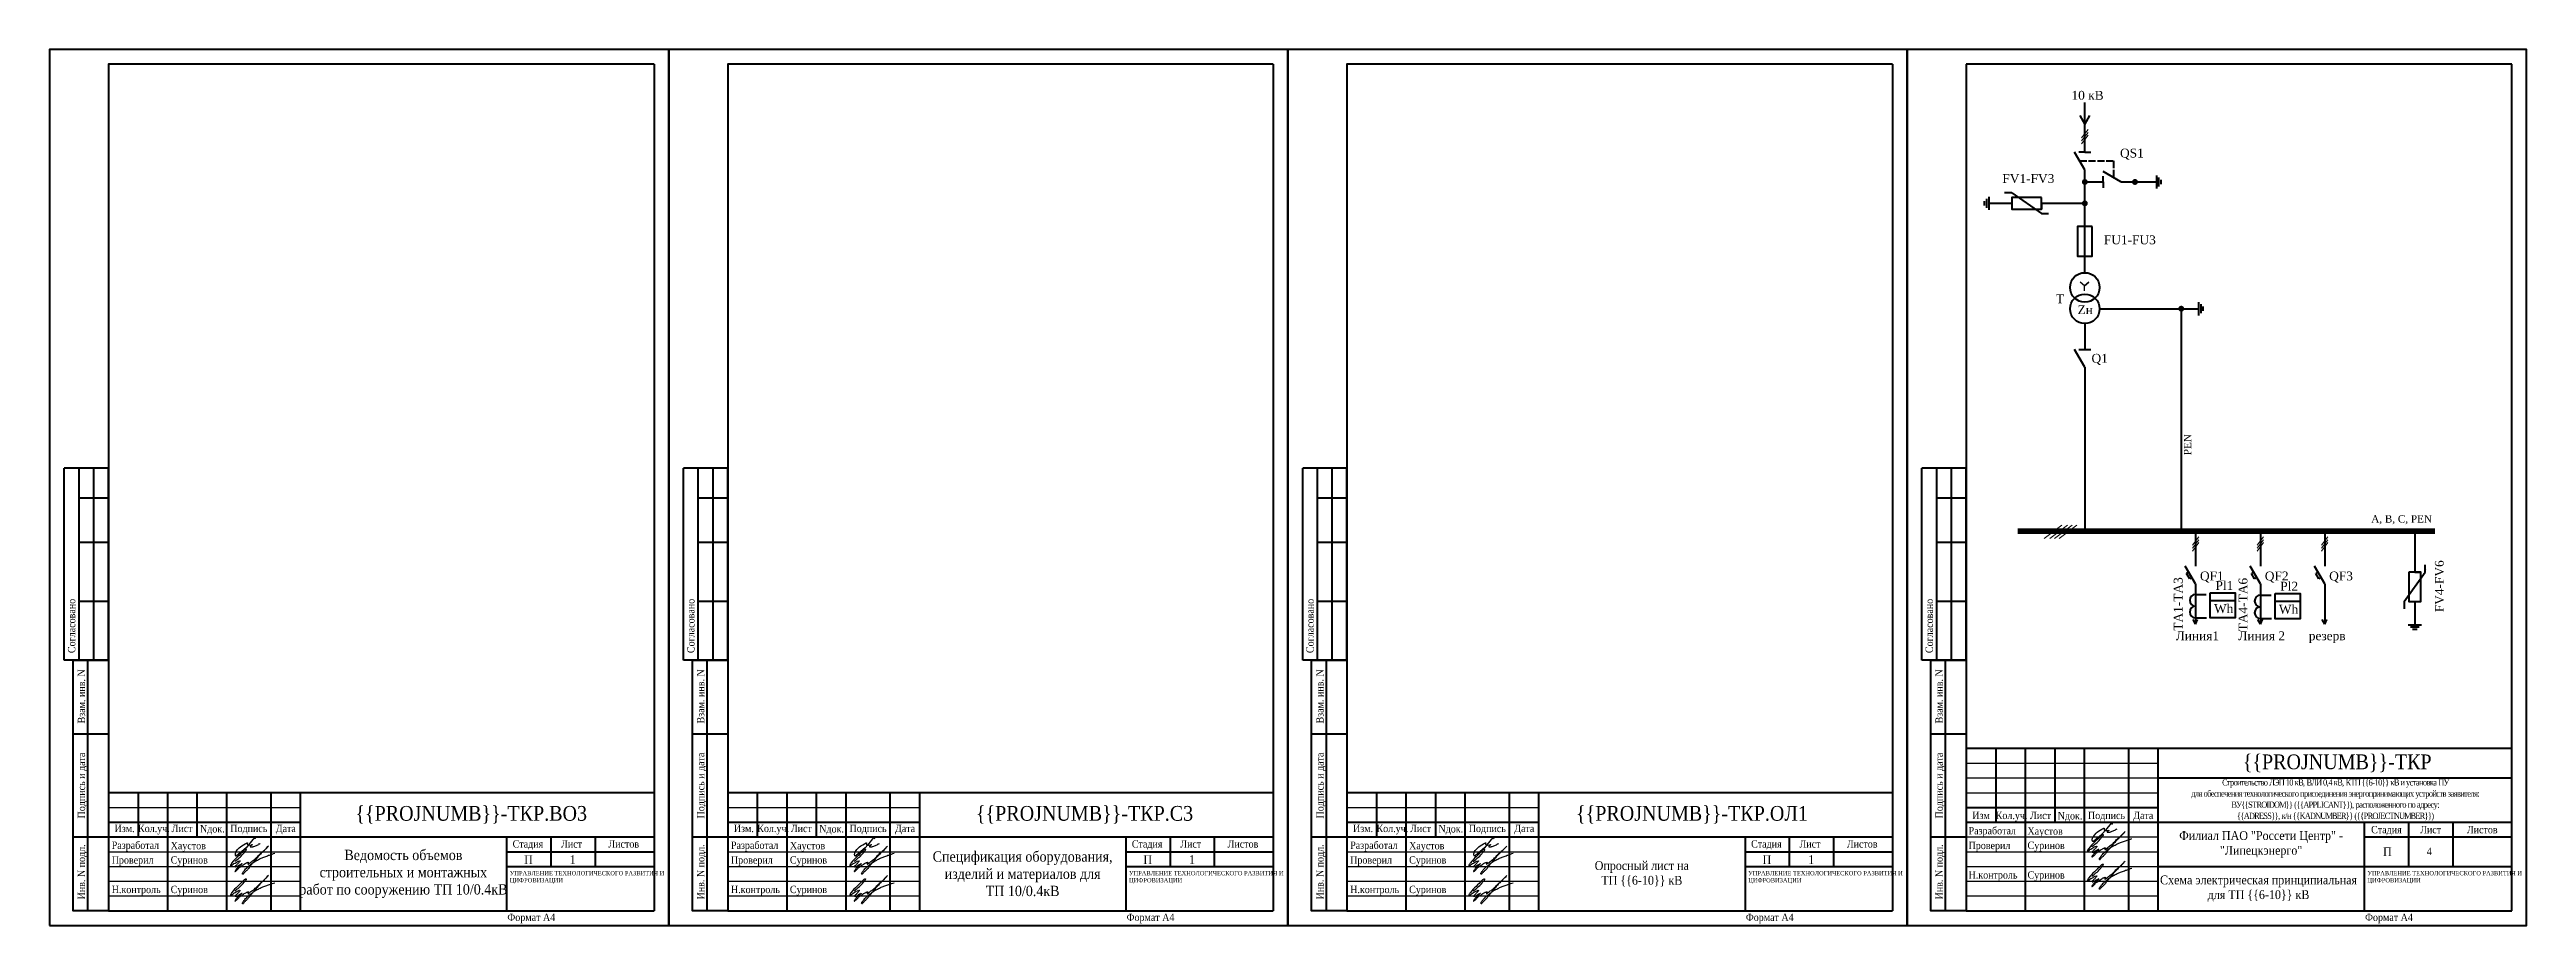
# Model space of a CAD drawing. Header units: millimetres. Extents: x 2602 to 10678, y 3616 to 3913.
# Drawn here: x 9838 to 10678, y 3616 to 3913 of the extents above; entities that cross this region are included whole.
import ezdxf
from ezdxf.enums import TextEntityAlignment as Align

# ---------------------------------------------------------------- set-up
doc = ezdxf.new("R2010")
doc.units = ezdxf.units.MM
doc.linetypes.add('ACAD_ISO02W100', pattern=[15, 12, -3])
doc.layers.add('П', color=7, linetype='Continuous')
doc.layers.add('Чертеж', color=7, linetype='Continuous')
doc.styles.add('Simplex8', font='Times New Roman.ttf', dxfattribs={"height": 3.5})
doc.styles.add('стиль1', font='Times New Roman.ttf', dxfattribs={"width": 0.9})
doc.styles.add('стиль2', font='Times New Roman.ttf', dxfattribs={"width": 0.9, "height": 2.5})

msp = doc.modelspace()

# ---------------------------------------------------------------- texts
at = {"style": 'стиль1'}
for s, height, p in [('10 кВ', 3, (10523.57, 3896.303)), ('QS1', 3, (10540.025, 3876.702)), ('FV1-FV3', 3, (10500.12, 3868.083)), ('FU1-FU3', 3, (10534.54, 3847.292)), ('Т', 3, (10518.303, 3827.285)), ('Zн', 3, (10525.618, 3823.587)), ('Q1', 3, (10530.357, 3807.128)), ('А, В, С, РЕN', 2.5, (10625.232, 3752.921)), ('QF1', 3, (10567.133, 3733.318)), ('Pl1', 3, (10572.379, 3730.083)), ('QF2', 3, (10589.126, 3733.318)), ('Pl2', 3, (10594.372, 3729.852)), ('QF3', 3, (10610.954, 3733.318)), ('Wh', 3, (10571.91, 3722.265)), ('Wh', 3, (10593.902, 3722.034)), ('Линия1', 3, (10558.907, 3713.022)), ('Линия 2', 3, (10580.143, 3713.022)), ('резерв', 3, (10604.045, 3713.022))]:
    msp.add_text(s, height=height, dxfattribs=at).set_placement(p)
for s, height, p in [('РЕN', 2.5, (10564.17, 3775.775)), ('FV4-FV6', 3, (10649.812, 3722.51)), ('ТА1-ТА3', 3, (10561.236, 3716.278)), ('ТА4-ТА6', 3, (10583.228, 3716.048))]:
    msp.add_text(s, height=height, rotation=90, dxfattribs=at).set_placement(p)
at = {"lineweight": 25, "style": 'стиль1', "width": 0.9}
for p in [(10014.278, 3637.129), (10224.278, 3637.129), (10434.278, 3637.129)]:
    msp.add_text('1', height=3, dxfattribs=at).set_placement(p)
at = {"linetype": 'Continuous', "lineweight": 20, "style": 'стиль1', "width": 0.9}
msp.add_text('4', height=2.5, dxfattribs=at).set_placement((10644.039, 3640.158))
at = {"lineweight": 50, "width": 70, "attachment_point": 5, "style": 'стиль1'}
for s, insert, char_height in [('Ведомость объемов \\Pстроительных и монтажных \\Pработ по сооружению ТП 10/0.4кВ ', (9957.859, 3633.813), 3.5), ('Спецификация оборудования, \\Pизделий и материалов для\\PТП 10/0.4кВ ', (10167.859, 3633.813), 3.5), ('\\A1;Опросный лист на \\P{\\A0;ТП \\{\\{6-10\\}\\} кВ }', (10377.859, 3633.813), 3)]:
    msp.add_mtext(s, dxfattribs=dict(at, insert=insert, char_height=char_height))
at = {"lineweight": 25, "insert": (10586.997, 3628.813), "char_height": 3, "width": 70, "attachment_point": 5, "style": 'стиль1'}
msp.add_mtext('Схема электрическая принципиальная \\Pдля ТП \\{\\{6-10\\}\\} кВ ', dxfattribs=at)
at = {"layer": 'Чертеж', "lineweight": 25, "attachment_point": 5}
for s, insert, char_height, width, style in [('\\{\\{PROJNUMB\\}\\}-ТКР', (10613.664, 3671.287), 5, 119.88502, 'стиль2'), ('\\pxsm1.0792;{\\T0.85;Строительство ЛЭП 10 кВ, ВЛИ 0,4 кВ, КТП \\{\\{6-10\\}\\} кВ и установка ПУ  \\Pдля обеспечения технологического присоединения энергопринимающих устройств заявителя: \\PВУ\\{\\{STROIDOM\\}\\} (\\{\\{APPLICANT\\}\\}), расположенного по адресу:\\P\\{\\{ADRESS\\}\\}, к/н \\{\\{KADNUMBER\\}\\} (\\{\\{PROJECTNUMBER\\}\\})}', (10613.028, 3658.813), 2.1, 119.6632, 'стиль1'), ('\\{\\{PROJNUMB\\}\\}-ТКР.ВО3', (9980.859, 3653.813), 5, 120, 'стиль2'), ('\\{\\{PROJNUMB\\}\\}-ТКР.С3', (10188.859, 3653.813), 5, 110, 'стиль2'), ('\\{\\{PROJNUMB\\}\\}-ТКР.ОЛ1', (10394.859, 3653.813), 5, 110, 'стиль2')]:
    msp.add_mtext(s, dxfattribs=dict(at, insert=insert, char_height=char_height, width=width, style=style))

# ---------------------------------------------------------------- blocks, each defined once
blk = doc.blocks.new('Штамп б')
at = {"lineweight": 70}
for points in [[(20, 0), (8, 0), (8, 85), (20, 85)], [(13, 0), (13, 85)], [(8, 60), (20, 60)], [(8, 25), (20, 25)]]:
    blk.add_lwpolyline(points, dxfattribs=at)
at = {"lineweight": 25, "style": 'Simplex8', "width": 0.9}
for s, p in [('Взам. инв. N', (12.06, 63.49)), ('Подпись и дата', (12.06, 31.28)), ('Инв. N подл.', (12.06, 3.82))]:
    blk.add_text(s, height=2.5, rotation=90, dxfattribs=at).set_placement(p)
blk = doc.blocks.new('A$C5B0935FB')
at = {"lineweight": 70}
for p, q in [((20, 65), (5, 65)), ((5, 0), (5, 65)), ((10, 55), (10, 65)), ((15, 0), (15, 65)), ((20, 0), (20, 65)), ((10, 40), (10, 55)), ((10, 55), (20, 55)), ((10, 20), (10, 40)), ((10, 40), (20, 40)), ((10, 0), (10, 20)), ((10, 20), (20, 20)), ((10, 0), (5, 0)), ((15, 0), (10, 0)), ((20, 0), (15, 0)), ((15, 0), (15, 0))]:
    blk.add_line(p, q, dxfattribs=at)
at = {"lineweight": 25, "style": 'стиль1', "width": 0.9}
blk.add_text('Согласовано', height=2.5, rotation=90, dxfattribs=at).set_placement((8.72, 2.35))
blk = doc.blocks.new('A$C7F1F469D')
at = {"color": 5, "lineweight": 25}
blk.add_spline([(-0.1, 1.78), (1.34, 2.93), (2.75, 4.33), (3.55, 5.31), (3.81, 5.64), (3.86, 5.8), (3.66, 5.81), (3.25, 5.7), (2.89, 5.36), (-1.09, 1.26), (-1.29, 0.98), (-1.47, 0.67), (-1.59, 0.28), (-1.54, 0.16), (-0.98, 0.55), (-0.42, 1.01), (0.34, 1.44), (1.08, 1.86), (1.69, 1.97), (1.62, 1.83), (1.26, 1.37), (0.56, 0.61), (0.16, 0.22), (0, 0), (0.24, -0.04), (0.82, 0.16), (1.44, 0.58), (2.18, 0.95), (2.33, 1.04), (1.93, 0.58), (1.28, 0.02), (0.64, -0.58), (0.1, -1.31), (-0.06, -1.68), (0.13, -1.59), (0.39, -1.41), (1.23, -0.56), (1.62, -0.16), (2.27, 0.27), (2.82, 0.65), (3.41, 1.04), (3.83, 1.25), (4.1, 1.35), (4.33, 1.44), (4.56, 1.45), (4.6, 1.35), (4.48, 1.19), (4.35, 0.92), (4.39, 0.82), (4.59, 0.91), (5.09, 1.34), (6.19, 2.18), (7.41, 3.21), (8.36, 4.22), (9.62, 5.31), (10.99, 6.68), (11.27, 6.98), (9.83, 5.51), (8.6, 4.26), (7.7, 3.28), (7.2, 2.7), (6.74, 2.12), (6.16, 1.41), (5.49, 0.62), (4.74, -0.34), (3.92, -1.29), (3.19, -1.94), (2.91, -2.31), (2.67, -2.58), (2.52, -2.55), (2.49, -2.26), (2.69, -1.9), (3.27, -1.11), (3.8, -0.52), (4.48, 0.07), (5.33, 0.79), (5.97, 1.29), (6.7, 1.77), (7.56, 2.21), (8.83, 2.91), (10.02, 3.35), (11.36, 3.83), (12.55, 4.24), (13.47, 4.57)], degree=3, dxfattribs=at)
blk = doc.blocks.new('Штамп фамилии')
at = {"layer": 'Чертеж', "color": 5, "lineweight": -2}
blk.add_lwpolyline([(47.56, 0.85), (47.63, 0.98), (47.71, 1.12), (47.75, 1.2), (47.79, 1.26), (47.82, 1.32), (47.85, 1.37), (47.85, 1.41), (47.85, 1.5), (47.83, 1.56), (47.8, 1.58), (47.75, 1.59), (47.69, 1.59), (47.65, 1.58), (47.6, 1.56), (47.53, 1.53), (47.47, 1.48), (47.41, 1.42), (47.34, 1.32), (45.35, -1.11), (44.5, -2.12), (43.04, -3.43), (41.29, -4.9), (41.18, -4.96), (41.1, -4.94), (41.06, -4.9), (41.02, -4.83), (40.95, -4.71), (40.89, -4.56), (40.88, -4.4), (40.88, -4.26), (40.91, -4.09), (40.95, -3.94), (40.99, -3.84), (41.05, -3.64), (41.14, -3.44), (41.38, -3.09), (41.64, -2.76), (42.23, -2.17), (42.59, -1.81), (43.05, -1.48), (43.63, -1.13), (44.19, -0.77), (44.85, -0.41), (44.92, -0.44), (44.94, -0.46), (44.95, -0.51), (44.89, -0.87), (44.97, -1.02), (45.03, -1.1), (45.09, -1.13), (45.19, -1.2), (45.35, -1.22), (45.55, -1.22), (46.39, -1.16), (46.48, -1.08), (46.54, -1.05), (46.56, -1.07), (46.57, -1.09), (46.56, -1.13), (46.54, -1.15), (46.53, -1.18), (46.48, -1.21), (46.37, -1.3), (46.01, -1.59), (45.97, -1.66), (45.96, -1.7), (45.96, -1.78), (45.99, -1.81), (46.12, -1.82), (46.26, -1.81), (46.68, -1.81), (46.77, -1.8), (46.92, -1.76), (47.12, -1.67), (48.59, -1.09), (48.75, -0.97), (48.9, -0.86), (49.05, -0.79), (49.15, -0.75), (49.3, -0.69)], dxfattribs=at)
at = {"layer": 'Чертеж', "color": 67, "lineweight": -2, "true_color": 0x727430}
for p in [(40.81, -8.53), (40.81, -18.55)]:
    blk.add_blockref('A$C7F1F469D', p, dxfattribs=at)
at = {"color": 7, "char_height": 2.5, "attachment_point": 4, "style": 'стиль1'}
for s, insert, width in [(' Разработал', (-1.9, -1.68), 17), (' Проверил', (-1.9, -6.68), 17), ('Хаустов', (18.94, -1.81), 20), (' Суринов', (18.1, -6.65), 20), (' Н.контроль', (-1.9, -16.68), 17), (' Суринов', (18.1, -16.68), 20)]:
    blk.add_mtext(s, dxfattribs=dict(at, insert=insert, width=width))
blk = doc.blocks.new('А4 в ТКР')
at = {"lineweight": 70}
for p, q in [((1351178.48, 433019.77), (1351178.48, 432732.77)), ((1351178.48, 432772.77), (1350993.48, 432772.77))]:
    blk.add_line(p, q, dxfattribs=at)
for points in [[(1351178.48, 433019.77), (1350993.48, 433019.77), (1350993.48, 432732.77)], [(1350993.48, 432772.77), (1350993.48, 432732.77)], [(1351003.48, 432772.77), (1351003.48, 432757.77)], [(1351003.48, 432772.77), (1351003.48, 432757.77)], [(1351013.48, 432772.77), (1351013.48, 432732.77)], [(1351013.48, 432772.77), (1351013.48, 432732.77)], [(1351023.48, 432772.77), (1351023.48, 432757.77)], [(1351023.48, 432772.77), (1351023.48, 432757.77)], [(1351033.48, 432772.77), (1351033.48, 432732.77)], [(1351033.48, 432772.77), (1351033.48, 432732.77)], [(1351048.48, 432772.77), (1351048.48, 432732.77)], [(1351048.48, 432772.77), (1351048.48, 432732.77)], [(1351058.48, 432772.77), (1351058.48, 432732.77)], [(1351058.48, 432772.77), (1351058.48, 432732.77)], [(1350993.48, 432762.77), (1351058.48, 432762.77)], [(1350993.48, 432762.77), (1351058.48, 432762.77)], [(1350993.48, 432757.77), (1351058.48, 432757.77)], [(1350993.48, 432757.77), (1351058.48, 432757.77)], [(1351058.48, 432757.77), (1351178.48, 432757.77)], [(1351058.48, 432757.77), (1351178.48, 432757.77)], [(1351128.48, 432757.77), (1351128.48, 432732.77)], [(1351128.48, 432757.77), (1351128.48, 432732.77)], [(1351128.48, 432752.77), (1351178.48, 432752.77)], [(1351128.48, 432752.77), (1351178.48, 432752.77)], [(1351143.48, 432757.77), (1351143.48, 432747.77)], [(1351143.48, 432757.77), (1351143.48, 432747.77)], [(1351158.48, 432757.77), (1351158.48, 432747.77)], [(1351158.48, 432757.77), (1351158.48, 432747.77)], [(1351128.48, 432747.77), (1351178.48, 432747.77)], [(1351128.48, 432747.77), (1351178.48, 432747.77)], [(1350993.48, 432732.77), (1351178.48, 432732.77)], [(1350993.48, 432732.77), (1351178.48, 432732.77)]]:
    blk.add_lwpolyline(points, dxfattribs=at)
at = {"lineweight": 30}
for points in [[(1350993.48, 432772.77), (1351058.48, 432772.77)], [(1350993.48, 432767.77), (1351058.48, 432767.77)], [(1350993.48, 432767.77), (1351058.48, 432767.77)], [(1350993.48, 432757.77), (1351058.48, 432757.77)], [(1350993.48, 432757.77), (1351058.48, 432757.77)], [(1350993.48, 432752.77), (1351058.48, 432752.77)], [(1350993.48, 432752.77), (1351058.48, 432752.77)], [(1350993.48, 432747.77), (1351058.48, 432747.77)], [(1350993.48, 432747.77), (1351058.48, 432747.77)], [(1350993.48, 432742.77), (1351058.48, 432742.77)], [(1350993.48, 432742.77), (1351058.48, 432742.77)], [(1350993.48, 432737.77), (1351058.48, 432737.77)], [(1350993.48, 432737.77), (1351058.48, 432737.77)]]:
    blk.add_lwpolyline(points, dxfattribs=at)
at = {"layer": 'П'}
blk.add_line((1351183.48, 433024.77), (1351183.48, 432727.77), dxfattribs=at)
for points in [[(1350973.48, 432727.77), (1351183.48, 432727.77), (1351183.48, 433024.77), (1350973.48, 433024.77)], [(1350973.48, 433024.77), (1351183.48, 433024.77), (1351183.48, 432727.77), (1350973.48, 432727.77)]]:
    blk.add_lwpolyline(points, close=True, dxfattribs=at)
for name, p in [('A$C5B0935FB', (1350973.48, 432817.77)), ('Штамп фамилии', (1350995.61, 432756.25))]:
    blk.add_blockref(name, p)
at = {"lineweight": 25}
blk.add_blockref('Штамп б', (1350973.48, 432732.77), dxfattribs=at)
at = {"lineweight": 25, "style": 'стиль1', "width": 0.9}
for s, height, p in [('Изм.', 2.5, (1350995.53, 432759.43)), ('Кол.уч.', 2.5, (1351003.48, 432759.43)), ('Лист', 2.5, (1351014.88, 432759.43)), ('Nдок.', 2.5, (1351024.5, 432759.29)), ('Подпись', 2.5, (1351034.77, 432759.43)), ('Дата', 2.5, (1351050.19, 432759.43)), ('Стадия', 2.5, (1351130.52, 432754.17)), ('П', 3, (1351134.43, 432748.58)), ('Лист', 2.5, (1351146.94, 432754.17)), ('Листов', 2.5, (1351162.99, 432754.17)), ('Формат А4', 2.5, (1351128.74, 432729.3))]:
    blk.add_text(s, height=height, dxfattribs=at).set_placement(p)
at = {"layer": 'Чертеж', "lineweight": 25, "insert": (1351156.65, 432744.07), "char_height": 1.8, "width": 54.1956, "attachment_point": 5, "style": 'стиль2'}
blk.add_mtext('\\pxql;{\\fTimes New Roman|b0|i0|c204|p16;\\H0.8x;УПРАВЛЕНИЕ ТЕХНОЛОГИЧЕСКОГО РАЗВИТИЯ И ЦИФРОВИЗАЦИИ}', dxfattribs=at)
blk = doc.blocks.new('А4 в')
at = {"lineweight": 70}
for p, q in [((1349668.86, 432649.76), (1349668.86, 432362.76)), ((1349853.86, 432649.76), (1349668.86, 432649.76)), ((1349853.86, 432362.76), (1349853.86, 432649.76)), ((1349853.86, 432417.76), (1349668.86, 432417.76)), ((1349668.86, 432417.76), (1349668.86, 432362.76)), ((1349668.86, 432362.76), (1349853.86, 432362.76))]:
    blk.add_line(p, q, dxfattribs=at)
for points in [[(1349678.86, 432417.76), (1349678.86, 432392.76)], [(1349688.86, 432417.76), (1349688.86, 432362.76)], [(1349698.86, 432417.76), (1349698.86, 432392.76)], [(1349708.86, 432417.76), (1349708.86, 432362.76)], [(1349723.86, 432417.76), (1349723.86, 432362.76)], [(1349733.86, 432417.76), (1349733.86, 432362.76)], [(1349733.86, 432407.76), (1349853.86, 432407.76)], [(1349668.86, 432397.76), (1349733.86, 432397.76)], [(1349668.86, 432392.76), (1349853.86, 432392.76)], [(1349803.86, 432392.76), (1349803.86, 432362.76)], [(1349818.86, 432392.76), (1349818.86, 432377.76)], [(1349833.86, 432392.76), (1349833.86, 432377.76)], [(1349803.86, 432387.76), (1349853.86, 432387.76)], [(1349733.86, 432377.76), (1349853.86, 432377.76)]]:
    blk.add_lwpolyline(points, dxfattribs=at)
at = {"lineweight": 30}
for points in [[(1349668.86, 432412.76), (1349733.86, 432412.76)], [(1349668.86, 432407.76), (1349733.86, 432407.76)], [(1349668.86, 432402.76), (1349733.86, 432402.76)], [(1349668.86, 432387.76), (1349733.86, 432387.76)], [(1349668.86, 432382.76), (1349733.86, 432382.76)], [(1349668.86, 432377.76), (1349733.86, 432377.76)], [(1349668.86, 432372.76), (1349733.86, 432372.76)], [(1349668.86, 432367.76), (1349733.86, 432367.76)]]:
    blk.add_lwpolyline(points, dxfattribs=at)
at = {"layer": 'П', "lineweight": 70}
blk.add_lwpolyline([(1349648.86, 432357.76), (1349858.86, 432357.76), (1349858.86, 432654.76), (1349648.86, 432654.76)], close=True, dxfattribs=at)
for name, p in [('A$C5B0935FB', (1349648.86, 432447.76)), ('Штамп фамилии', (1349670.71, 432391.17))]:
    blk.add_blockref(name, p)
at = {"lineweight": 25}
blk.add_blockref('Штамп б', (1349648.86, 432362.76), dxfattribs=at)
at = {"lineweight": 25, "style": 'стиль1', "width": 0.9}
for s, p in [('Изм', (1349670.91, 432393.83)), ('Кол.уч.', (1349678.86, 432393.83)), ('Лист', (1349690.49, 432393.83)), ('Nдок.', (1349699.88, 432393.69)), ('Подпись', (1349710.15, 432393.83)), ('Дата', (1349725.5, 432393.83)), ('Формат А4', (1349804.12, 432359.29))]:
    blk.add_text(s, height=2.5, dxfattribs=at).set_placement(p)
at = {"linetype": 'Continuous', "lineweight": 25, "style": 'стиль2', "width": 0.9}
for s, height, p in [('Стадия', 2.5, (1349811.36, 432390.26)), ('Лист', 2.5, (1349826.36, 432390.26)), ('Листов', 2.5, (1349843.86, 432390.26)), ('П', 3, (1349811.7, 432382.76))]:
    blk.add_text(s, height=height, dxfattribs=at).set_placement(p, align=Align.MIDDLE_CENTER)
at = {"layer": 'Чертеж', "lineweight": 25, "attachment_point": 5, "style": 'стиль2'}
for s, insert, char_height, width in [('Филиал ПАО "Россети Центр" - "Липецкэнерго"', (1349768.86, 432385.26), 3, 70), ('\\pxql;{\\fTimes New Roman|b0|i0|c204|p16;\\H0.8x;УПРАВЛЕНИЕ ТЕХНОЛОГИЧЕСКОГО РАЗВИТИЯ И ЦИФРОВИЗАЦИИ}', (1349832.03, 432374.06), 1.8, 54.1956)]:
    blk.add_mtext(s, dxfattribs=dict(at, insert=insert, char_height=char_height, width=width))

# ---------------------------------------------------------------- linework, layer by layer
at = {"lineweight": 40}
for p, q in [((10526.357, 3890.952), (10528.089, 3887.952)), ((10528.089, 3878.541), (10528.089, 3895.304)), ((10528.089, 3887.952), (10529.821, 3890.952)), ((10528.089, 3872.541), (10524.589, 3878.541)), ((10528.089, 3878.541), (10526.089, 3878.541)), ((10528.089, 3878.541), (10530.089, 3878.541)), ((10528.089, 3837.654), (10528.089, 3872.541)), ((10503.355, 3864.732), (10500.9, 3864.732)), ((10503.355, 3864.732), (10513.355, 3857.695)), ((10528.089, 3868.408), (10534.278, 3868.408)), ((10540.278, 3868.408), (10534.278, 3871.908)), ((10534.278, 3868.408), (10534.278, 3870.408)), ((10534.278, 3868.408), (10534.278, 3866.408)), ((10540.278, 3868.408), (10546.467, 3868.408)), ((10546.467, 3868.408), (10552.467, 3868.408)), ((10552.467, 3866.158), (10552.467, 3870.658)), ((10553.217, 3866.908), (10553.217, 3869.908)), ((10553.967, 3867.658), (10553.967, 3869.158)), ((10493.977, 3861.914), (10493.977, 3860.414)), ((10494.727, 3862.664), (10494.727, 3859.664)), ((10495.477, 3863.414), (10495.477, 3858.914)), ((10503.355, 3861.164), (10495.477, 3861.164)), ((10513.355, 3861.164), (10513.355, 3863.164)), ((10528.216, 3861.164), (10513.355, 3861.164)), ((10513.355, 3861.164), (10513.355, 3859.164)), ((10513.355, 3857.695), (10515.81, 3857.695)), ((10533.089, 3825.404), (10560.775, 3825.439)), ((10560.775, 3825.439), (10566.775, 3825.439)), ((10560.775, 3825.439), (10560.775, 3749.966)), ((10566.775, 3823.189), (10566.775, 3827.689)), ((10567.525, 3823.939), (10567.525, 3826.939)), ((10568.275, 3824.689), (10568.275, 3826.189)), ((10528.089, 3820.404), (10528.089, 3811.654)), ((10528.089, 3805.654), (10524.589, 3811.654)), ((10526.089, 3811.654), (10528.089, 3811.654)), ((10528.089, 3811.654), (10530.089, 3811.654)), ((10528.089, 3805.654), (10528.107, 3750.011)), ((10565.624, 3749.681), (10565.624, 3738.181)), ((10587.616, 3749.681), (10587.616, 3738.181)), ((10609.444, 3749.681), (10609.444, 3738.181)), ((10639.992, 3750.011), (10639.992, 3736.152)), ((10565.624, 3732.181), (10562.124, 3738.181)), ((10587.616, 3732.181), (10584.116, 3738.181)), ((10609.444, 3732.181), (10605.944, 3738.181)), ((10643.46, 3736.152), (10643.46, 3738.607)), ((10563.307, 3736.153), (10562.584, 3735.679)), ((10563.654, 3733.844), (10562.592, 3735.664)), ((10564.377, 3734.318), (10563.654, 3733.844)), ((10565.624, 3732.181), (10565.624, 3718.422)), ((10585.299, 3736.153), (10584.576, 3735.679)), ((10585.646, 3733.844), (10584.584, 3735.664)), ((10586.37, 3734.318), (10585.646, 3733.844)), ((10587.616, 3732.181), (10587.616, 3718.422)), ((10607.127, 3736.153), (10606.404, 3735.679)), ((10607.474, 3733.844), (10606.412, 3735.664)), ((10608.198, 3734.318), (10607.474, 3733.844)), ((10609.444, 3732.181), (10609.444, 3718.422)), ((10636.424, 3726.152), (10643.46, 3736.152)), ((10639.992, 3736.152), (10637.992, 3736.152)), ((10639.992, 3736.152), (10641.992, 3736.152)), ((10565.599, 3728.499), (10569.247, 3728.499)), ((10570.603, 3726.525), (10579.115, 3726.525)), ((10587.592, 3728.268), (10591.239, 3728.268)), ((10592.595, 3726.295), (10601.107, 3726.295)), ((10636.424, 3726.152), (10636.424, 3723.697)), ((10639.992, 3726.152), (10639.992, 3718.273)), ((10565.624, 3718.422), (10564.777, 3720.052)), ((10565.624, 3718.422), (10566.351, 3720.109)), ((10565.653, 3720.622), (10569.354, 3720.622)), ((10587.616, 3718.422), (10586.769, 3720.052)), ((10587.616, 3718.422), (10588.343, 3720.109)), ((10587.645, 3720.391), (10591.346, 3720.391)), ((10609.444, 3718.422), (10608.597, 3720.052)), ((10609.444, 3718.422), (10610.171, 3720.109)), ((10637.742, 3718.273), (10642.242, 3718.273)), ((10638.492, 3717.523), (10641.492, 3717.523)), ((10639.242, 3716.773), (10640.742, 3716.773))]:
    msp.add_line(p, q, dxfattribs=at)
at = {"lineweight": 20}
for p, q in [((10529.164, 3886.229), (10527.014, 3883.363)), ((10529.164, 3885.229), (10527.014, 3882.363)), ((10529.164, 3884.229), (10527.014, 3881.363)), ((10514.246, 3747.511), (10520.246, 3752.011)), ((10516.165, 3747.511), (10522.165, 3752.011)), ((10517.832, 3747.511), (10523.832, 3752.011)), ((10519.332, 3747.511), (10525.332, 3752.011)), ((10566.699, 3748.114), (10564.549, 3745.248)), ((10566.699, 3747.114), (10564.549, 3744.248)), ((10588.691, 3748.114), (10586.541, 3745.248)), ((10588.691, 3747.114), (10586.541, 3744.248)), ((10610.519, 3748.114), (10608.369, 3745.248)), ((10610.519, 3747.114), (10608.369, 3744.248)), ((10566.699, 3746.114), (10564.549, 3743.248)), ((10588.691, 3746.114), (10586.541, 3743.248)), ((10610.519, 3746.114), (10608.369, 3743.248))]:
    msp.add_line(p, q, dxfattribs=at)
at = {"linetype": 'ACAD_ISO02W100', "lineweight": 40, "ltscale": 0.2}
for p, q in [((10526.339, 3875.541), (10537.782, 3875.541)), ((10537.782, 3875.541), (10537.782, 3869.864))]:
    msp.add_line(p, q, dxfattribs=at)
msp.add_line((10643.929, 3737.168), (10643.929, 3737.168))
for points, const_width in [([(10528.589, 3868.408, -1), (10527.589, 3868.408, -1)], 1), ([(10545.589, 3868.408, -1), (10544.589, 3868.408, -1)], 1), ([(10527.589, 3861.164, -1), (10528.589, 3861.164, -1)], 1), ([(10561.275, 3825.439, -1), (10560.275, 3825.439, -1)], 1), ([(10527.732, 3750.011, 1), (10528.482, 3750.011, 1)], 0.75), ([(10559.681, 3750.011, 1), (10560.431, 3750.011, 1)], 0.75), ([(10560.4, 3749.966, 1), (10561.15, 3749.966, 1)], 0.75), ([(10565.249, 3750.011, 1), (10565.999, 3750.011, 1)], 0.75), ([(10587.241, 3750.011, 1), (10587.991, 3750.011, 1)], 0.75), ([(10587.241, 3750.011, 1), (10587.991, 3750.011, 1)], 0.75), ([(10609.069, 3750.011, 1), (10609.819, 3750.011, 1)], 0.75), ([(10609.069, 3750.011, 1), (10609.819, 3750.011, 1)], 0.75), ([(10609.069, 3750.011, 1), (10609.819, 3750.011, 1)], 0.75), ([(10619.161, 3750.011, 1), (10619.911, 3750.011, 1)], 0.75), ([(10619.161, 3750.011, 1), (10619.911, 3750.011, 1)], 0.75), ([(10639.617, 3749.966, 1), (10640.367, 3749.966, 1)], 0.75)]:
    msp.add_lwpolyline(points, format="xyb", close=True, dxfattribs=dict(const_width=const_width))
at = {"lineweight": 40}
for points in [[(10513.355, 3863.164), (10503.355, 3863.164), (10503.355, 3859.164), (10513.355, 3859.164)], [(10530.627, 3853.266), (10525.55, 3853.266), (10525.55, 3843.278), (10530.627, 3843.278)], [(10637.992, 3736.152), (10637.992, 3726.152), (10641.992, 3726.152), (10641.992, 3736.152)], [(10570.603, 3729.079), (10579.115, 3729.079), (10579.115, 3720.567), (10570.603, 3720.567)], [(10592.595, 3728.848), (10601.107, 3728.848), (10601.107, 3720.336), (10592.595, 3720.336)]]:
    msp.add_lwpolyline(points, close=True, dxfattribs=at)
msp.add_lwpolyline([(10527.993, 3831.474), (10527.993, 3833.224), (10529.493, 3834.474), (10527.993, 3833.224), (10526.493, 3834.474)])
at = {"const_width": 2}
msp.add_lwpolyline([(10505.318, 3750.011), (10646.846, 3750.011)], dxfattribs=at)
at = {"lineweight": 40}
for centre in [(10528.089, 3832.654), (10528.089, 3825.404)]:
    msp.add_circle(centre, 5, dxfattribs=at)
for centre in [(10565.629, 3726.556), (10565.629, 3722.595), (10587.622, 3726.326), (10587.622, 3722.365)]:
    msp.add_arc(centre, 1.969, 90.162332, 269.837668, dxfattribs=at)
at = {"layer": 'П', "lineweight": 70}
for points in [[(9837.859, 3616.313), (10047.859, 3616.313), (10047.859, 3913.313), (9837.859, 3913.313)], [(10047.859, 3616.313), (10257.859, 3616.313), (10257.859, 3913.313), (10047.859, 3913.313)], [(10257.859, 3616.313), (10467.859, 3616.313), (10467.859, 3913.313), (10257.859, 3913.313)]]:
    msp.add_lwpolyline(points, close=True, dxfattribs=at)
at = {"layer": 'П'}
msp.add_lwpolyline([(10467.859, 3913.313), (10677.859, 3913.313), (10677.859, 3616.313), (10467.859, 3616.313)], close=True, dxfattribs=at)

# ---------------------------------------------------------------- block references
for name, p in [('А4 в ТКР', (-1341135.616, -429111.457)), ('А4 в ТКР', (-1340925.616, -429111.457)), ('А4 в ТКР', (-1340715.616, -429111.457)), ('А4 в', (-1339180.998, -428741.446))]:
    msp.add_blockref(name, p)

msp.set_redraw_order([(e.dxf.handle, doc.entitydb.next_handle()) for e in msp.query("TEXT MTEXT ATTDEF DIMENSION ARC_DIMENSION")])  # texts and dimensions are drawn at this point

doc.saveas('drawing.dxf')
